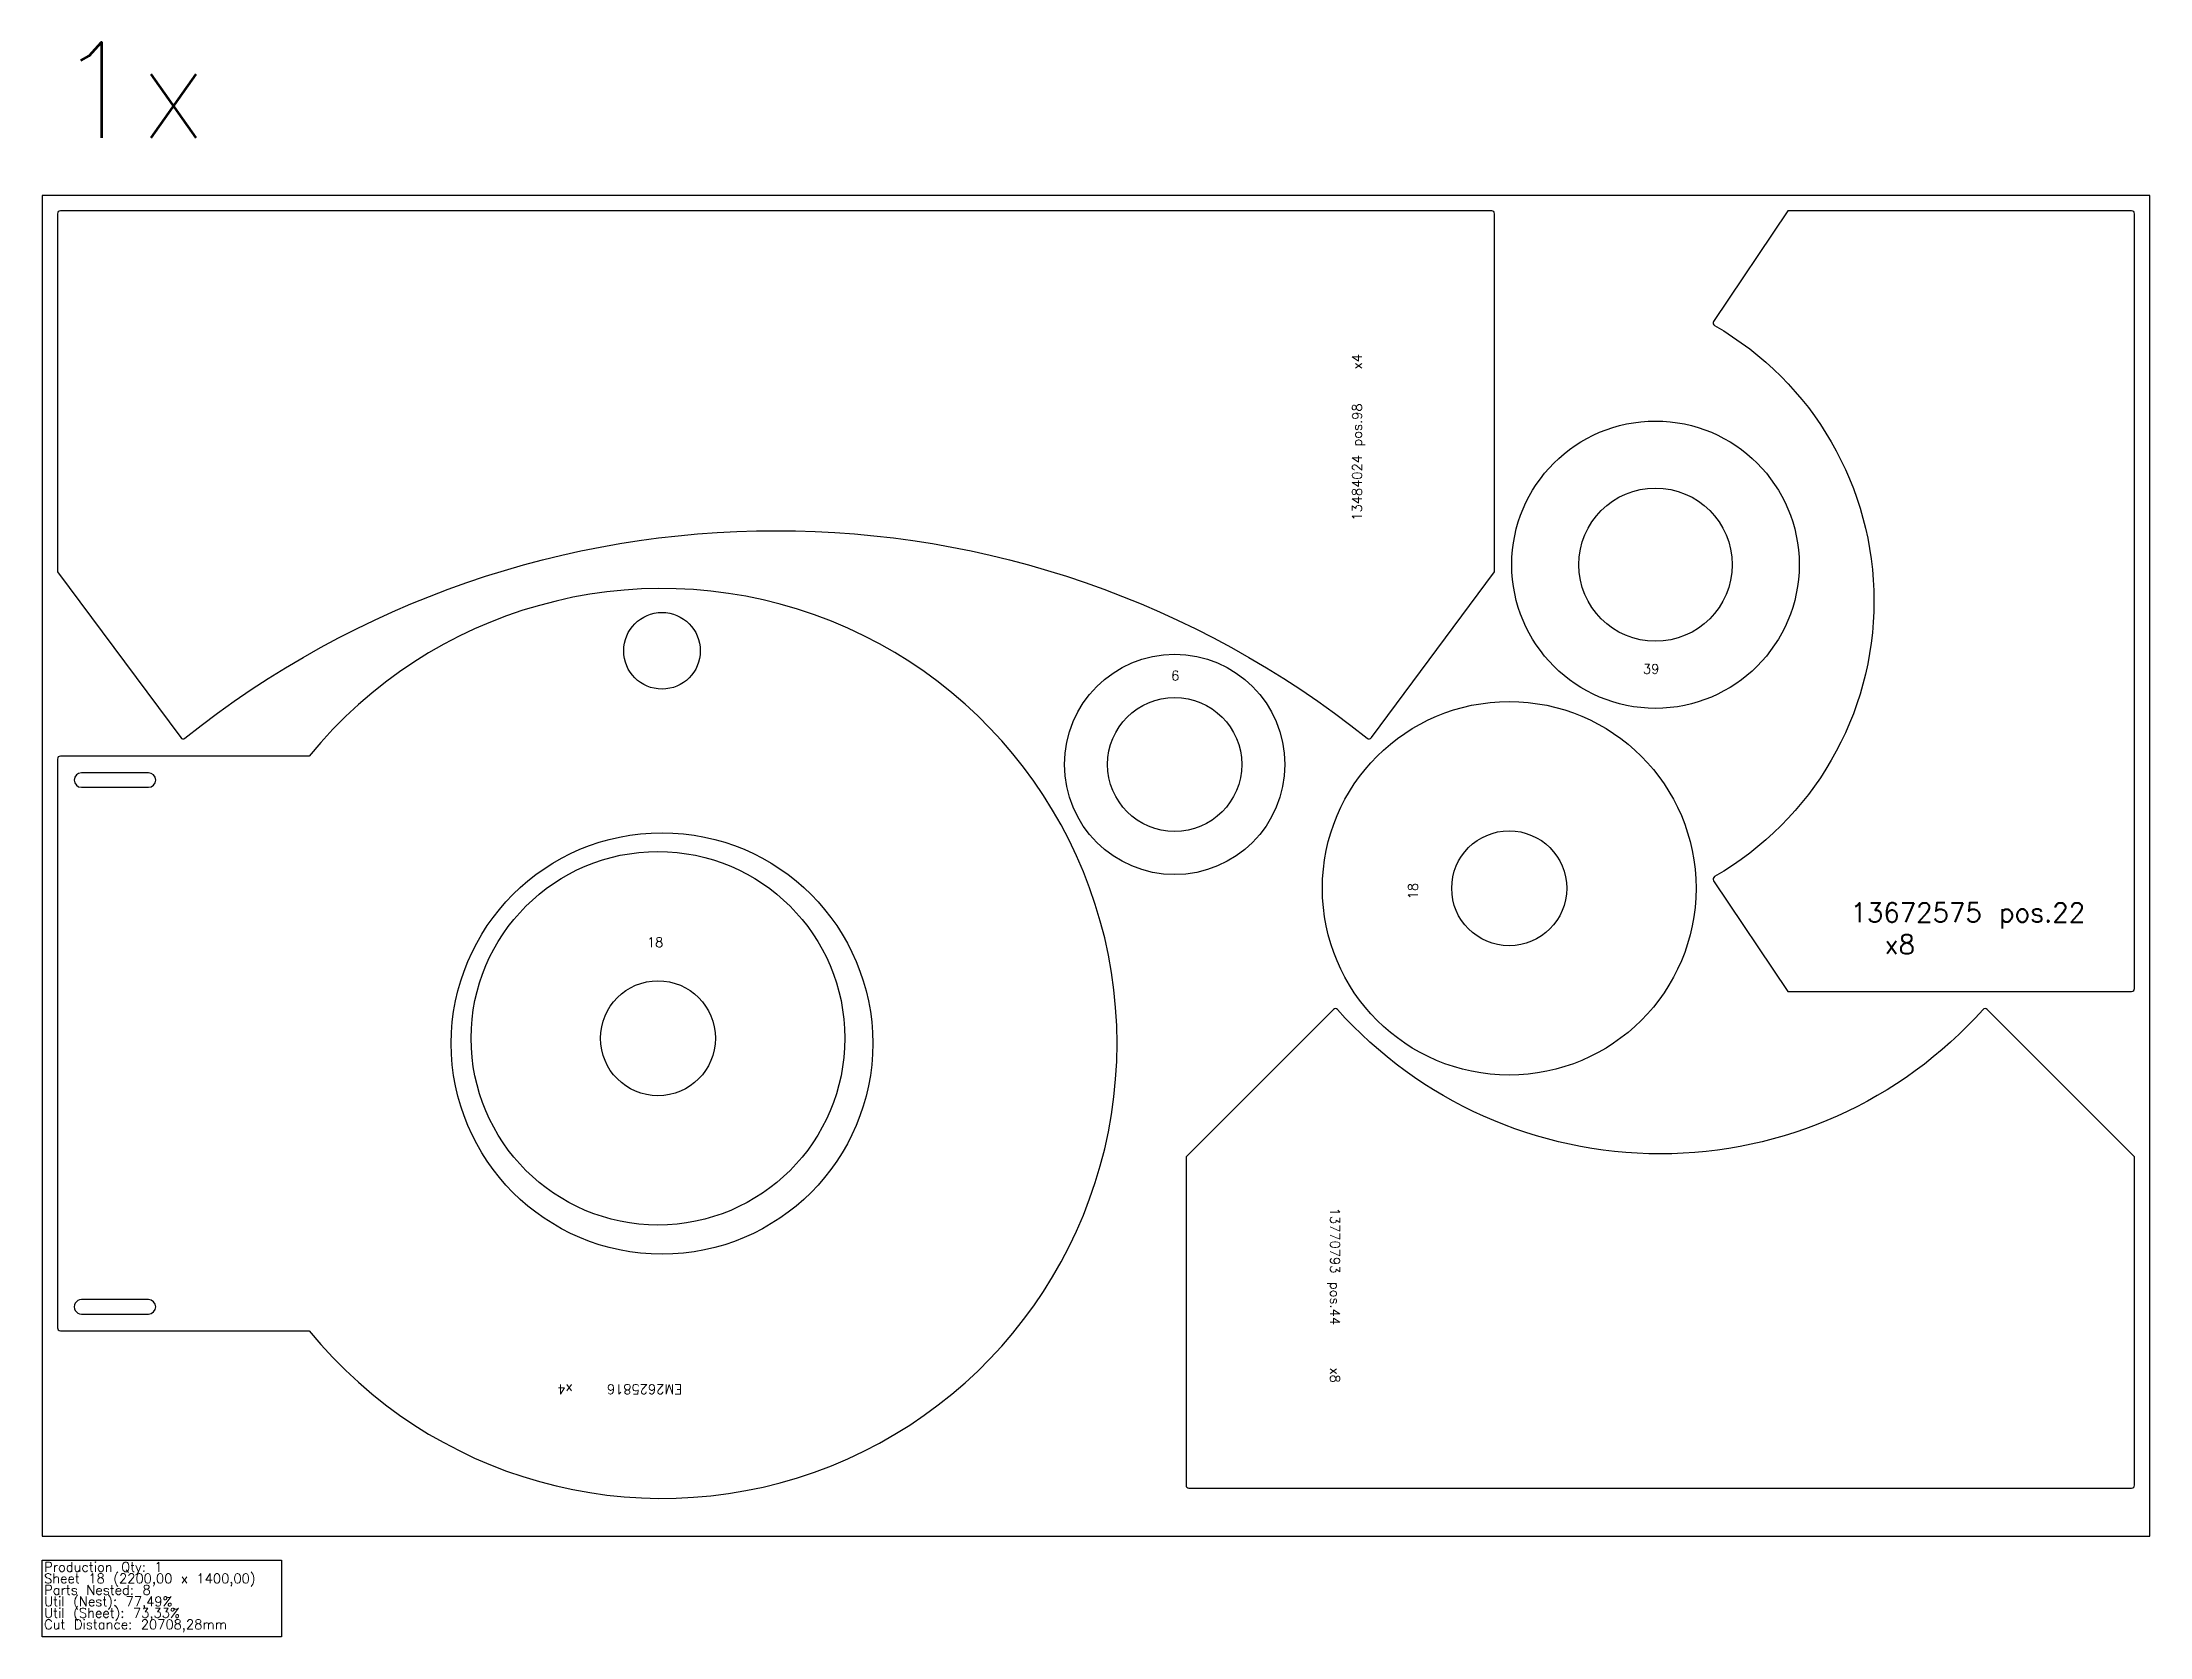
# Model space of a CAD drawing. Header units: millimetres. Extents: x 0 to 68500, y -105 to 2360.
# Drawn here: x 47580 to 49780, y -105 to 1560 of the extents above; entities that cross this region are included whole.
import ezdxf

# ---------------------------------------------------------------- set-up
doc = ezdxf.new("R2010")
doc.units = ezdxf.units.MM
for name, color, linetype in [('--NestedParts--', 7, 'Continuous'), ('sheet', 24, 'Continuous'), ('Stats', 7, 'Continuous'), ('Texto', 7, 'Continuous')]:
    doc.layers.add(name, color=color, linetype=linetype)
doc.styles.get("Standard").update_dxf_attribs({"font": 'txt.shx'})

msp = doc.modelspace()

# ---------------------------------------------------------------- texts
at = {"insert": (47594.8, 1560.1), "char_height": 100, "attachment_point": 1}
msp.add_mtext_dynamic_manual_height_columns('1x', width=283.974, gutter_width=1, heights=[0], dxfattribs=at)
at = {"layer": 'Stats', "color": 60}
for s, p in [('Sheet 18 (2200,00 x 1400,00)', (47582, -49)), ('Production Qty: 1', (47582, -37)), ('Parts Nested: 8', (47582, -61)), ('Util (Nest): 77,49%', (47582, -73)), ('Cut Distance: 20708,28mm', (47582, -97)), ('Util (Sheet): 73,33%', (47582, -85))]:
    msp.add_text(s, height=10, dxfattribs=at).set_placement(p)
at = {"layer": 'Texto', "color": 3, "char_height": 10, "attachment_point": 1}
for s, insert, width, rotation in [('13484024 pos.98    x4', (48947.5, 1060.4), 373.149, 90), ('18', (49005.9, 665), 25.724, 90), ('13770793 pos.44     x8', (48934.5, 343.1), 335.081, 270), ('EM2625816    x4', (48247.9, 148.5), 278.52, 180)]:
    msp.add_mtext(s, dxfattribs=dict(at, insert=insert, width=width, rotation=rotation))
at = {"layer": 'Texto', "color": 3, "attachment_point": 1}
for s, insert, char_height, width in [('6', (48758.4, 903.7), 10, 25.724), ('39', (49250.9, 910.7), 10, 25.724), ('13672575 pos.22    x8', (49467.5, 661.4), 20, 288.466), ('18', (48211.2, 625.3), 10, 25.724)]:
    msp.add_mtext(s, dxfattribs=dict(at, insert=insert, char_height=char_height, width=width))

# ---------------------------------------------------------------- linework, layer by layer
at = {"layer": '--NestedParts--', "color": 7}
for points in [[(49096, 1381, 0.414214), (49093, 1384), (47599, 1384, 0.414214), (47596, 1381), (47596, 1007), (47724.6, 833.9, 0.424945), (47728.9, 833.3, -0.35116), (48963.1, 833.3, 0.424945), (48967.4, 833.9), (49096, 1007)], [(49324.7, 684.5), (49402, 569), (49761, 569, 0.414214), (49764, 572), (49764, 1381, 0.414214), (49761, 1384), (49402, 1384), (49324.7, 1268.5, 0.434137), (49325.7, 1264.2, -0.578139), (49325.7, 688.8, 0.434137)], [(47596, 811.6), (47596, 217.6, 0.414214), (47599, 214.6), (47858.7, 214.6, 2.81091), (47858.7, 814.6), (47599, 814.6, 0.414214)], [(47691, 782.1, 0.999935), (47691, 797.1), (47621, 797.1, 0.999935), (47621, 782.1)], [(48774, 53.3, 0.414214), (48777, 50.3), (49761, 50.3, 0.414214), (49764, 53.3), (49764, 396.3), (49610.2, 550.1, 0.430593), (49605.9, 550, -0.44717), (48932.1, 550, 0.430593), (48927.8, 550.1), (48774, 396.3)], [(47691, 247.1), (47621, 247.1, 1.000002), (47621, 232.1), (47691, 232.1, 0.999996)]]:
    msp.add_lwpolyline(points, format="xyb", close=True, dxfattribs=at)
for centre, radius in [((49264, 1014.5), 150), ((49264, 1014.5), 80), ((48227, 924.6), 40), ((48762.1, 805.9), 115), ((48762.1, 805.9), 70), ((49111.3, 676.6), 195), ((48227, 514.6), 220), ((49111.3, 676.6), 60), ((48222.8, 520), 195), ((48222.8, 520), 60)]:
    msp.add_circle(centre, radius, dxfattribs=at)
at = {"layer": 'sheet', "color": 7}
msp.add_lwpolyline([(47580, 0), (49780, 0), (49780, 1400), (47580, 1400)], close=True, dxfattribs=at)
at = {"layer": 'Stats', "color": 151}
msp.add_lwpolyline([(47580, -25), (47830, -25), (47830, -105), (47580, -105), (47580, -25)], close=True, dxfattribs=at)

msp.set_redraw_order([(e.dxf.handle, doc.entitydb.next_handle()) for e in msp.query("TEXT MTEXT ATTDEF DIMENSION ARC_DIMENSION")])  # texts and dimensions are drawn at this point

doc.saveas('drawing.dxf')
